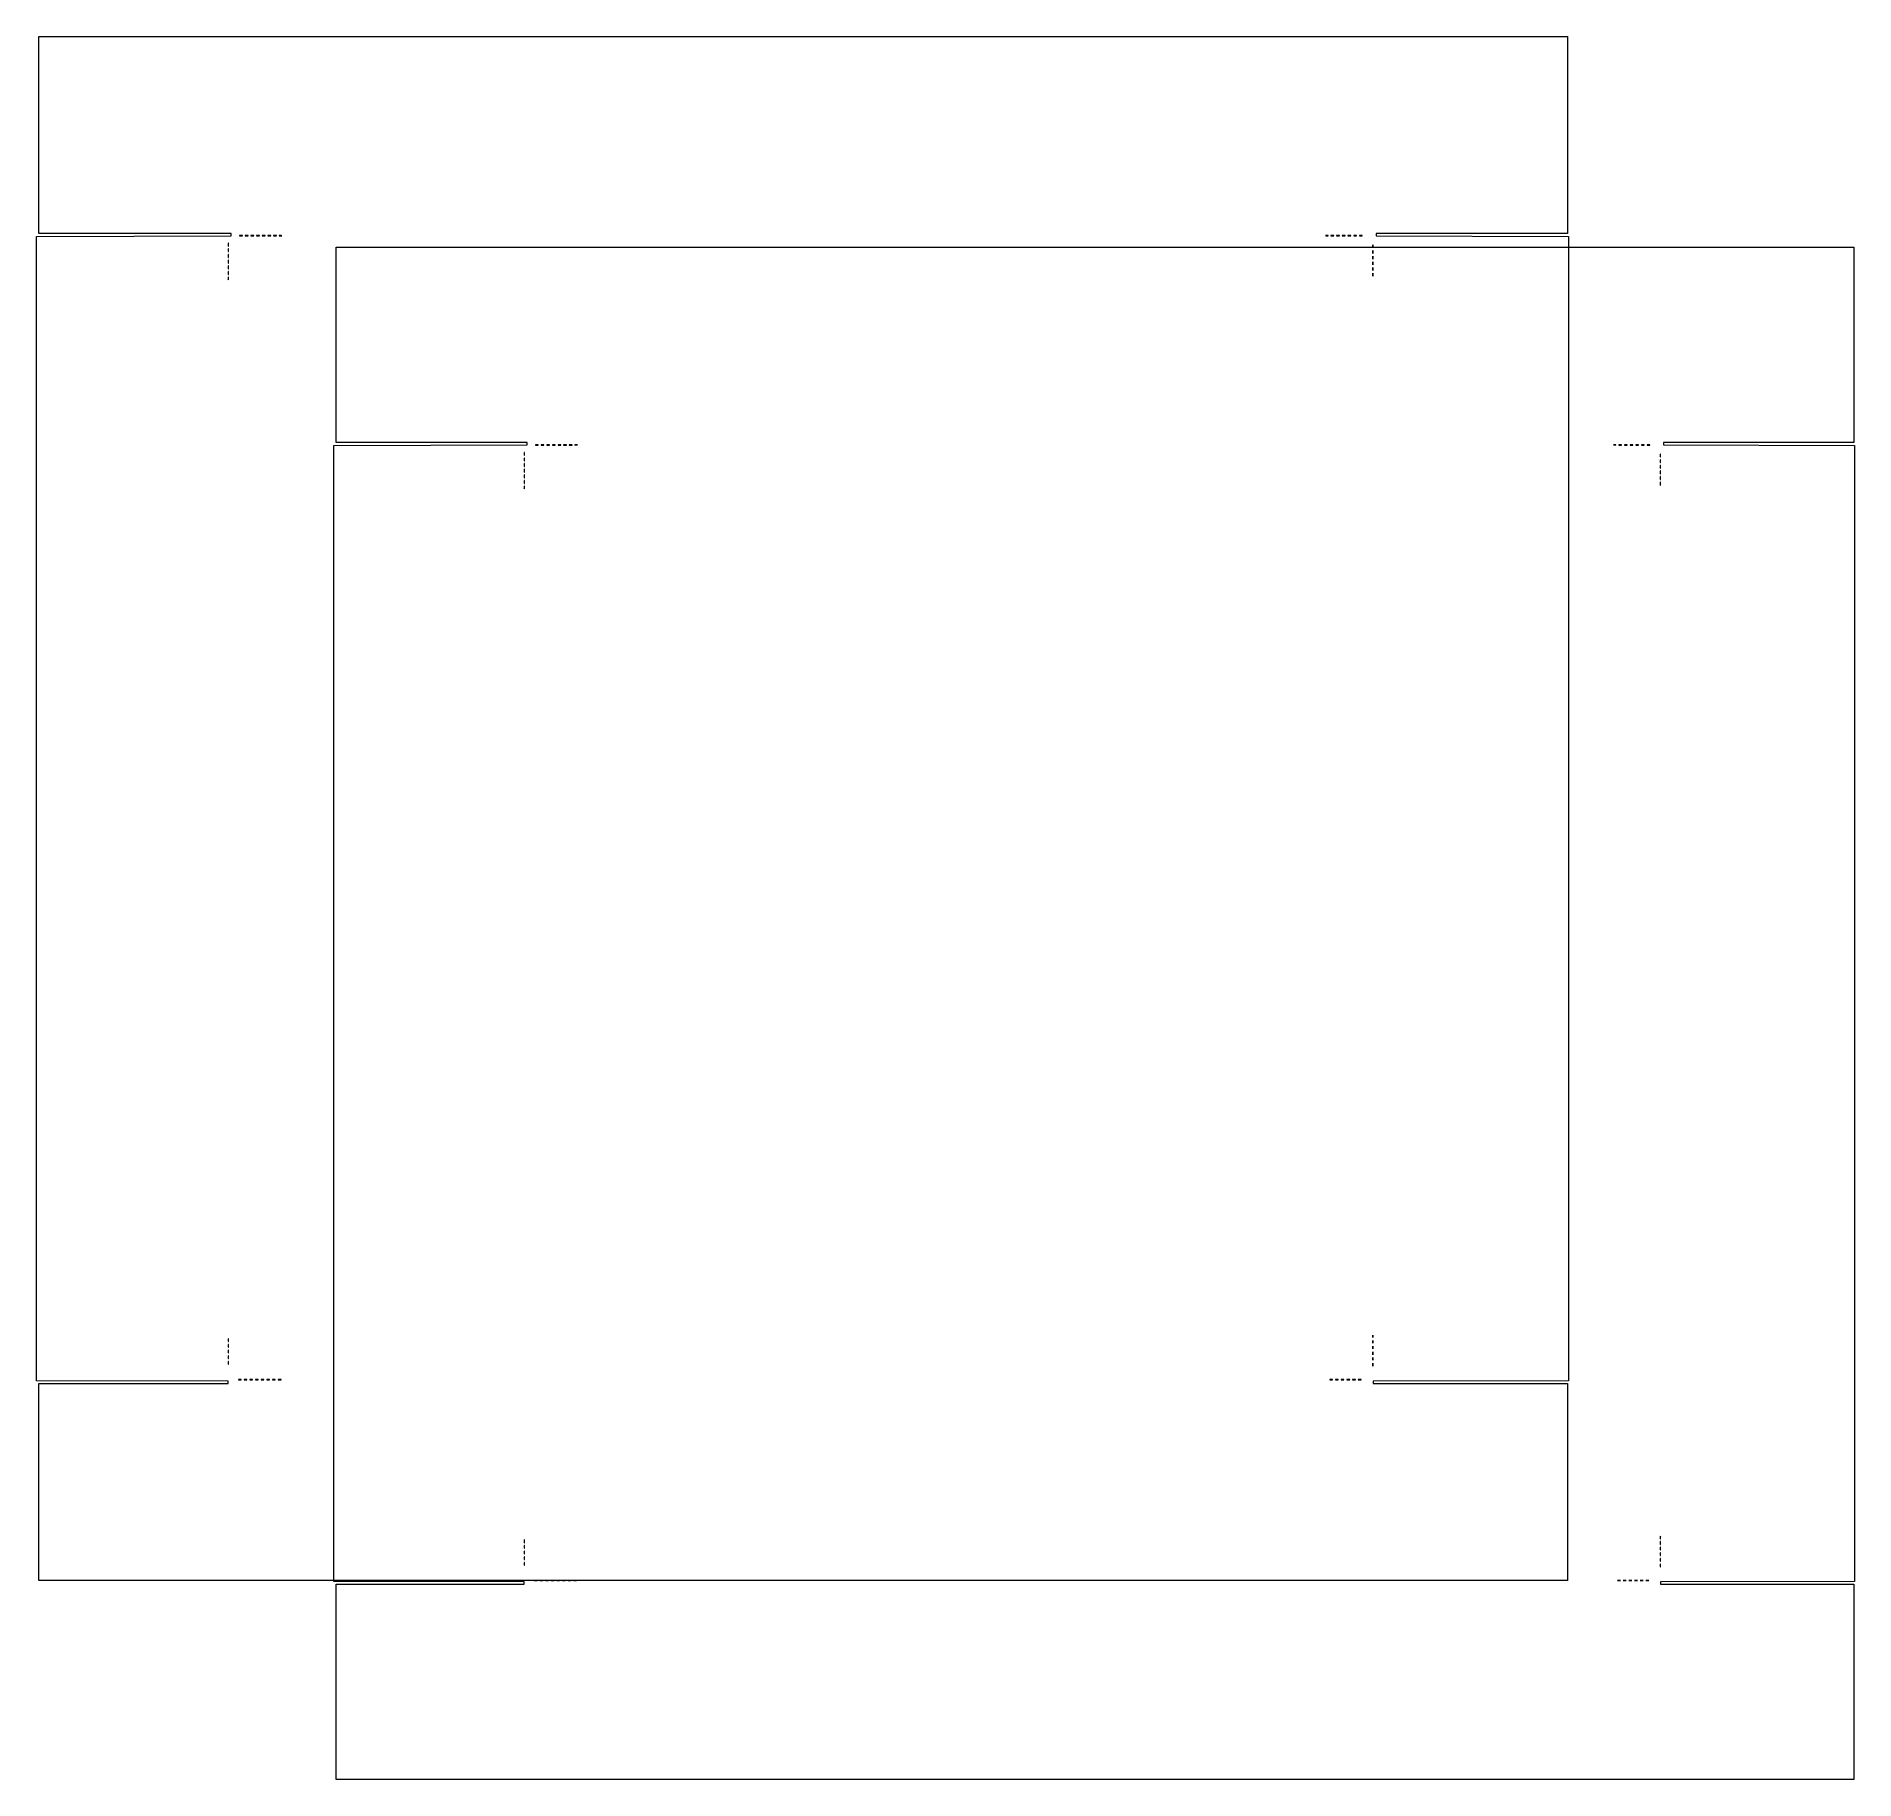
# Model space of a CAD drawing. Header units: centimetres. Extents: x -10.8 to 10.8, y -10.4 to 10.3.
import ezdxf

# ---------------------------------------------------------------- set-up
doc = ezdxf.new("R2010")
doc.units = ezdxf.units.CM
doc.header["$MEASUREMENT"] = 0
doc.layers.add('Layer 1', color=7, linetype='Continuous')

msp = doc.modelspace()

# ---------------------------------------------------------------- linework, layer by layer
at = {"layer": 'Layer 1', "color": 227, "lineweight": 0}
for points, knots in [([(-10.76275, 10.34934), (-10.76275, 10.34934), (-10.76275, 8.01026), (-10.76275, 8.01026), (-10.76275, 8.01026), (-10.76275, 8.01026), (-8.47907, 8.01026), (-8.47907, 8.01026), (-8.47907, 8.01026), (-8.47907, 8.01026), (-8.47907, 7.98215), (-8.47907, 7.98215), (-8.47907, 7.98215), (-8.47907, 7.98215), (-10.79169, 7.97471), (-10.79169, 7.97471), (-10.79169, 7.97471), (-10.79169, 7.97471), (-10.79169, -5.61495), (-10.79169, -5.61495), (-10.79169, -5.61495), (-10.79169, -5.61495), (-8.51462, -5.61662), (-8.51462, -5.61662), (-8.51462, -5.61662), (-8.51462, -5.61662), (-8.51462, -5.64473), (-8.51462, -5.64473), (-8.51462, -5.64473), (-8.51462, -5.64473), (-10.76275, -5.64473), (-10.76275, -5.64473), (-10.76275, -5.64473), (-10.76275, -5.64473), (-10.76275, -7.98381), (-10.76275, -7.98381), (-10.76275, -7.98381), (-10.76275, -7.98381), (7.38519, -7.98381), (7.38519, -7.98381), (7.38519, -7.98381), (7.38519, -7.98381), (7.38519, -5.64473), (7.38519, -5.64473), (7.38519, -5.64473), (7.38519, -5.64473), (5.07504, -5.64473), (5.07504, -5.64473), (5.07504, -5.64473), (5.07504, -5.64473), (5.07504, -5.61662), (5.07504, -5.61662), (5.07504, -5.61662), (5.07504, -5.61662), (7.39593, -5.61495), (7.39593, -5.61495), (7.39593, -5.61495), (7.39593, -5.61495), (7.39593, 7.97471), (7.39593, 7.97471), (7.39593, 7.97471), (7.39593, 7.97471), (5.11059, 7.98215), (5.11059, 7.98215), (5.11059, 7.98215), (5.11059, 7.98215), (5.11059, 8.01026), (5.11059, 8.01026), (5.11059, 8.01026), (5.11059, 8.01026), (7.38518, 8.01026), (7.38518, 8.01026), (7.38518, 8.01026), (7.38518, 8.01026), (7.38518, 10.34934), (7.38518, 10.34934), (7.38518, 10.34934), (7.38518, 10.34934), (-10.76275, 10.34934), (-10.76275, 10.34934)], [0, 0, 0, 0, 0.04761905, 0.04761905, 0.04761905, 0.04761905, 0.0952381, 0.0952381, 0.0952381, 0.0952381, 0.14285714, 0.14285714, 0.14285714, 0.14285714, 0.19047619, 0.19047619, 0.19047619, 0.19047619, 0.23809524, 0.23809524, 0.23809524, 0.23809524, 0.28571429, 0.28571429, 0.28571429, 0.28571429, 0.33333333, 0.33333333, 0.33333333, 0.33333333, 0.38095238, 0.38095238, 0.38095238, 0.38095238, 0.42857143, 0.42857143, 0.42857143, 0.42857143, 0.47619048, 0.47619048, 0.47619048, 0.47619048, 0.52380952, 0.52380952, 0.52380952, 0.52380952, 0.57142857, 0.57142857, 0.57142857, 0.57142857, 0.61904762, 0.61904762, 0.61904762, 0.61904762, 0.66666667, 0.66666667, 0.66666667, 0.66666667, 0.71428571, 0.71428571, 0.71428571, 0.71428571, 0.76190476, 0.76190476, 0.76190476, 0.76190476, 0.80952381, 0.80952381, 0.80952381, 0.80952381, 0.85714286, 0.85714286, 0.85714286, 0.85714286, 0.9047619, 0.9047619, 0.9047619, 0.9047619, 1, 1, 1, 1]), ([(-8.51545, 7.89368), (-8.51545, 7.89368), (-8.51214, 7.89368), (-8.51214, 7.89368), (-8.51214, 7.89368), (-8.51214, 7.89368), (-8.51214, 7.85978), (-8.51214, 7.85978), (-8.51214, 7.85978), (-8.51214, 7.85978), (-8.51545, 7.85978), (-8.51545, 7.85978), (-8.51545, 7.85978), (-8.51545, 7.85978), (-8.51545, 7.89368), (-8.51545, 7.89368)], [0, 0, 0, 0, 0.2, 0.2, 0.2, 0.2, 0.4, 0.4, 0.4, 0.4, 0.6, 0.6, 0.6, 0.6, 1, 1, 1, 1]), ([(-8.51545, 7.82588), (-8.51545, 7.82588), (-8.51214, 7.82588), (-8.51214, 7.82588), (-8.51214, 7.82588), (-8.51214, 7.82588), (-8.51214, 7.79281), (-8.51214, 7.79281), (-8.51214, 7.79281), (-8.51214, 7.79281), (-8.51545, 7.79281), (-8.51545, 7.79281), (-8.51545, 7.79281), (-8.51545, 7.79281), (-8.51545, 7.82588), (-8.51545, 7.82588)], [0, 0, 0, 0, 0.2, 0.2, 0.2, 0.2, 0.4, 0.4, 0.4, 0.4, 0.6, 0.6, 0.6, 0.6, 1, 1, 1, 1]), ([(-8.37985, 7.9838), (-8.37985, 7.9838), (-8.34595, 7.9838), (-8.34595, 7.9838), (-8.34595, 7.9838), (-8.34595, 7.9838), (-8.34595, 7.98132), (-8.34595, 7.98132), (-8.34595, 7.98132), (-8.34595, 7.98132), (-8.37985, 7.98132), (-8.37985, 7.98132), (-8.37985, 7.98132), (-8.37985, 7.98132), (-8.37985, 7.9838), (-8.37985, 7.9838)], [0, 0, 0, 0, 0.2, 0.2, 0.2, 0.2, 0.4, 0.4, 0.4, 0.4, 0.6, 0.6, 0.6, 0.6, 1, 1, 1, 1]), ([(-8.31288, 7.9838), (-8.31288, 7.9838), (-8.27898, 7.9838), (-8.27898, 7.9838), (-8.27898, 7.9838), (-8.27898, 7.9838), (-8.27898, 7.98132), (-8.27898, 7.98132), (-8.27898, 7.98132), (-8.27898, 7.98132), (-8.31288, 7.98132), (-8.31288, 7.98132), (-8.31288, 7.98132), (-8.31288, 7.98132), (-8.31288, 7.9838), (-8.31288, 7.9838)], [0, 0, 0, 0, 0.2, 0.2, 0.2, 0.2, 0.4, 0.4, 0.4, 0.4, 0.6, 0.6, 0.6, 0.6, 1, 1, 1, 1]), ([(-8.24508, 7.9838), (-8.24508, 7.9838), (-8.21118, 7.9838), (-8.21118, 7.9838), (-8.21118, 7.9838), (-8.21118, 7.9838), (-8.21118, 7.98132), (-8.21118, 7.98132), (-8.21118, 7.98132), (-8.21118, 7.98132), (-8.24508, 7.98132), (-8.24508, 7.98132), (-8.24508, 7.98132), (-8.24508, 7.98132), (-8.24508, 7.9838), (-8.24508, 7.9838)], [0, 0, 0, 0, 0.2, 0.2, 0.2, 0.2, 0.4, 0.4, 0.4, 0.4, 0.6, 0.6, 0.6, 0.6, 1, 1, 1, 1]), ([(-8.17728, 7.9838), (-8.17728, 7.9838), (-8.14338, 7.9838), (-8.14338, 7.9838), (-8.14338, 7.9838), (-8.14338, 7.9838), (-8.14338, 7.98132), (-8.14338, 7.98132), (-8.14338, 7.98132), (-8.14338, 7.98132), (-8.17728, 7.98132), (-8.17728, 7.98132), (-8.17728, 7.98132), (-8.17728, 7.98132), (-8.17728, 7.9838), (-8.17728, 7.9838)], [0, 0, 0, 0, 0.2, 0.2, 0.2, 0.2, 0.4, 0.4, 0.4, 0.4, 0.6, 0.6, 0.6, 0.6, 1, 1, 1, 1]), ([(-8.10948, 7.9838), (-8.10948, 7.9838), (-8.07641, 7.9838), (-8.07641, 7.9838), (-8.07641, 7.9838), (-8.07641, 7.9838), (-8.07641, 7.98132), (-8.07641, 7.98132), (-8.07641, 7.98132), (-8.07641, 7.98132), (-8.10948, 7.98132), (-8.10948, 7.98132), (-8.10948, 7.98132), (-8.10948, 7.98132), (-8.10948, 7.9838), (-8.10948, 7.9838)], [0, 0, 0, 0, 0.2, 0.2, 0.2, 0.2, 0.4, 0.4, 0.4, 0.4, 0.6, 0.6, 0.6, 0.6, 1, 1, 1, 1]), ([(-8.04251, 7.9838), (-8.04251, 7.9838), (-8.00861, 7.9838), (-8.00861, 7.9838), (-8.00861, 7.9838), (-8.00861, 7.9838), (-8.00861, 7.98132), (-8.00861, 7.98132), (-8.00861, 7.98132), (-8.00861, 7.98132), (-8.04251, 7.98132), (-8.04251, 7.98132), (-8.04251, 7.98132), (-8.04251, 7.98132), (-8.04251, 7.9838), (-8.04251, 7.9838)], [0, 0, 0, 0, 0.2, 0.2, 0.2, 0.2, 0.4, 0.4, 0.4, 0.4, 0.6, 0.6, 0.6, 0.6, 1, 1, 1, 1]), ([(-7.97553, 7.9838), (-7.97553, 7.9838), (-7.94163, 7.9838), (-7.94163, 7.9838), (-7.94163, 7.9838), (-7.94163, 7.9838), (-7.94163, 7.98132), (-7.94163, 7.98132), (-7.94163, 7.98132), (-7.94163, 7.98132), (-7.97553, 7.98132), (-7.97553, 7.98132), (-7.97553, 7.98132), (-7.97553, 7.98132), (-7.97553, 7.9838), (-7.97553, 7.9838)], [0, 0, 0, 0, 0.2, 0.2, 0.2, 0.2, 0.4, 0.4, 0.4, 0.4, 0.6, 0.6, 0.6, 0.6, 1, 1, 1, 1]), ([(-7.90773, 7.9838), (-7.86701, 7.9838), (-7.86701, 7.98108), (-7.90773, 7.98132), (-7.90773, 7.98132), (-7.90773, 7.98132), (-7.90773, 7.9838), (-7.90773, 7.9838)], [0, 0, 0, 0, 0.33333333, 0.33333333, 0.33333333, 0.33333333, 1, 1, 1, 1]), ([(4.51197, 7.9838), (4.5129, 7.98406), (4.51477, 7.98364), (4.51858, 7.9838), (4.51858, 7.9838), (4.52367, 7.98401), (4.53155, 7.98385), (4.54173, 7.9838), (4.54173, 7.9838), (4.54173, 7.9838), (4.54173, 7.98132), (4.54173, 7.98132), (4.54173, 7.98132), (4.51883, 7.98132), (4.50917, 7.98301), (4.51196, 7.9838), (4.51196, 7.9838), (4.51196, 7.9838), (4.51197, 7.9838), (4.51197, 7.9838)], [0, 0, 0, 0, 0.16666667, 0.16666667, 0.16666667, 0.16666667, 0.33333333, 0.33333333, 0.33333333, 0.33333333, 0.5, 0.5, 0.5, 0.5, 0.66666667, 0.66666667, 0.66666667, 0.66666667, 1, 1, 1, 1]), ([(4.57564, 7.9838), (4.57564, 7.9838), (4.60954, 7.9838), (4.60954, 7.9838), (4.60954, 7.9838), (4.60954, 7.9838), (4.60954, 7.98132), (4.60954, 7.98132), (4.60954, 7.98132), (4.60954, 7.98132), (4.57564, 7.98132), (4.57564, 7.98132), (4.57564, 7.98132), (4.57564, 7.98132), (4.57564, 7.9838), (4.57564, 7.9838)], [0, 0, 0, 0, 0.2, 0.2, 0.2, 0.2, 0.4, 0.4, 0.4, 0.4, 0.6, 0.6, 0.6, 0.6, 1, 1, 1, 1]), ([(4.64261, 7.9838), (4.64261, 7.9838), (4.67651, 7.9838), (4.67651, 7.9838), (4.67651, 7.9838), (4.67651, 7.9838), (4.67651, 7.98132), (4.67651, 7.98132), (4.67651, 7.98132), (4.67651, 7.98132), (4.64261, 7.98132), (4.64261, 7.98132), (4.64261, 7.98132), (4.64261, 7.98132), (4.64261, 7.9838), (4.64261, 7.9838)], [0, 0, 0, 0, 0.2, 0.2, 0.2, 0.2, 0.4, 0.4, 0.4, 0.4, 0.6, 0.6, 0.6, 0.6, 1, 1, 1, 1]), ([(4.71041, 7.9838), (4.71041, 7.9838), (4.74431, 7.9838), (4.74431, 7.9838), (4.74431, 7.9838), (4.74431, 7.9838), (4.74431, 7.98132), (4.74431, 7.98132), (4.74431, 7.98132), (4.74431, 7.98132), (4.71041, 7.98132), (4.71041, 7.98132), (4.71041, 7.98132), (4.71041, 7.98132), (4.71041, 7.9838), (4.71041, 7.9838)], [0, 0, 0, 0, 0.2, 0.2, 0.2, 0.2, 0.4, 0.4, 0.4, 0.4, 0.6, 0.6, 0.6, 0.6, 1, 1, 1, 1]), ([(4.77738, 7.9838), (4.77738, 7.9838), (4.81211, 7.9838), (4.81211, 7.9838), (4.81211, 7.9838), (4.81211, 7.9838), (4.81211, 7.98132), (4.81211, 7.98132), (4.81211, 7.98132), (4.81211, 7.98132), (4.77738, 7.98132), (4.77738, 7.98132), (4.77738, 7.98132), (4.77738, 7.98132), (4.77738, 7.9838), (4.77738, 7.9838)], [0, 0, 0, 0, 0.2, 0.2, 0.2, 0.2, 0.4, 0.4, 0.4, 0.4, 0.6, 0.6, 0.6, 0.6, 1, 1, 1, 1]), ([(4.84601, 7.9838), (4.84601, 7.9838), (4.87908, 7.9838), (4.87908, 7.9838), (4.87908, 7.9838), (4.87908, 7.9838), (4.87908, 7.98132), (4.87908, 7.98132), (4.87908, 7.98132), (4.87908, 7.98132), (4.84601, 7.98132), (4.84601, 7.98132), (4.84601, 7.98132), (4.84601, 7.98132), (4.84601, 7.9838), (4.84601, 7.9838)], [0, 0, 0, 0, 0.2, 0.2, 0.2, 0.2, 0.4, 0.4, 0.4, 0.4, 0.6, 0.6, 0.6, 0.6, 1, 1, 1, 1]), ([(4.91298, 7.9838), (4.91298, 7.9838), (4.94688, 7.9838), (4.94688, 7.9838), (4.94688, 7.9838), (4.94688, 7.9838), (4.94688, 7.98132), (4.94688, 7.98132), (4.94688, 7.98132), (4.94688, 7.98132), (4.91298, 7.98132), (4.91298, 7.98132), (4.91298, 7.98132), (4.91298, 7.98132), (4.91298, 7.9838), (4.91298, 7.9838)], [0, 0, 0, 0, 0.2, 0.2, 0.2, 0.2, 0.4, 0.4, 0.4, 0.4, 0.6, 0.6, 0.6, 0.6, 1, 1, 1, 1]), ([(5.07173, 7.87301), (5.07173, 7.87301), (5.07422, 7.87301), (5.07422, 7.87301), (5.07422, 7.87301), (5.07422, 7.87301), (5.07422, 7.83994), (5.07422, 7.83994), (5.07422, 7.83994), (5.07422, 7.83994), (5.07173, 7.83994), (5.07173, 7.83994), (5.07173, 7.83994), (5.07173, 7.83994), (5.07173, 7.87301), (5.07173, 7.87301)], [0, 0, 0, 0, 0.2, 0.2, 0.2, 0.2, 0.4, 0.4, 0.4, 0.4, 0.6, 0.6, 0.6, 0.6, 1, 1, 1, 1]), ([(5.07173, 7.80604), (5.07173, 7.80604), (5.07422, 7.80604), (5.07422, 7.80604), (5.07422, 7.80604), (5.07422, 7.80604), (5.07422, 7.77214), (5.07422, 7.77214), (5.07422, 7.77214), (5.07422, 7.77214), (5.07173, 7.77214), (5.07173, 7.77214), (5.07173, 7.77214), (5.07173, 7.77214), (5.07173, 7.80604), (5.07173, 7.80604)], [0, 0, 0, 0, 0.2, 0.2, 0.2, 0.2, 0.4, 0.4, 0.4, 0.4, 0.6, 0.6, 0.6, 0.6, 1, 1, 1, 1]), ([(-8.51545, 7.75891), (-8.51545, 7.75891), (-8.51214, 7.75891), (-8.51214, 7.75891), (-8.51214, 7.75891), (-8.51214, 7.75891), (-8.51214, 7.72501), (-8.51214, 7.72501), (-8.51214, 7.72501), (-8.51214, 7.72501), (-8.51545, 7.72501), (-8.51545, 7.72501), (-8.51545, 7.72501), (-8.51545, 7.72501), (-8.51545, 7.75891), (-8.51545, 7.75891)], [0, 0, 0, 0, 0.2, 0.2, 0.2, 0.2, 0.4, 0.4, 0.4, 0.4, 0.6, 0.6, 0.6, 0.6, 1, 1, 1, 1]), ([(-8.51545, 7.69111), (-8.51545, 7.69111), (-8.51214, 7.69111), (-8.51214, 7.69111), (-8.51214, 7.69111), (-8.51214, 7.69111), (-8.51214, 7.65804), (-8.51214, 7.65804), (-8.51214, 7.65804), (-8.51214, 7.65804), (-8.51545, 7.65804), (-8.51545, 7.65804), (-8.51545, 7.65804), (-8.51545, 7.65804), (-8.51545, 7.69111), (-8.51545, 7.69111)], [0, 0, 0, 0, 0.2, 0.2, 0.2, 0.2, 0.4, 0.4, 0.4, 0.4, 0.6, 0.6, 0.6, 0.6, 1, 1, 1, 1]), ([(-8.51545, 7.62413), (-8.51545, 7.62413), (-8.51214, 7.62413), (-8.51214, 7.62413), (-8.51214, 7.62413), (-8.51214, 7.62413), (-8.51214, 7.59023), (-8.51214, 7.59023), (-8.51214, 7.59023), (-8.51214, 7.59023), (-8.51545, 7.59023), (-8.51545, 7.59023), (-8.51545, 7.59023), (-8.51545, 7.59023), (-8.51545, 7.62413), (-8.51545, 7.62413)], [0, 0, 0, 0, 0.2, 0.2, 0.2, 0.2, 0.4, 0.4, 0.4, 0.4, 0.6, 0.6, 0.6, 0.6, 1, 1, 1, 1]), ([(-8.51545, 7.55716), (-8.51545, 7.55716), (-8.51214, 7.55716), (-8.51214, 7.55716), (-8.51214, 7.55716), (-8.51214, 7.55716), (-8.51214, 7.52243), (-8.51214, 7.52243), (-8.51214, 7.52243), (-8.51214, 7.52243), (-8.51545, 7.52243), (-8.51545, 7.52243), (-8.51545, 7.52243), (-8.51545, 7.52243), (-8.51545, 7.55716), (-8.51545, 7.55716)], [0, 0, 0, 0, 0.2, 0.2, 0.2, 0.2, 0.4, 0.4, 0.4, 0.4, 0.6, 0.6, 0.6, 0.6, 1, 1, 1, 1]), ([(5.07173, 7.73824), (5.07173, 7.73824), (5.07422, 7.73824), (5.07422, 7.73824), (5.07422, 7.73824), (5.07422, 7.73824), (5.07422, 7.70517), (5.07422, 7.70517), (5.07422, 7.70517), (5.07422, 7.70517), (5.07173, 7.70517), (5.07173, 7.70517), (5.07173, 7.70517), (5.07173, 7.70517), (5.07173, 7.73824), (5.07173, 7.73824)], [0, 0, 0, 0, 0.2, 0.2, 0.2, 0.2, 0.4, 0.4, 0.4, 0.4, 0.6, 0.6, 0.6, 0.6, 1, 1, 1, 1]), ([(5.07173, 7.67126), (5.07173, 7.67126), (5.07422, 7.67126), (5.07422, 7.67126), (5.07422, 7.67126), (5.07422, 7.67126), (5.07422, 7.63736), (5.07422, 7.63736), (5.07422, 7.63736), (5.07422, 7.63736), (5.07173, 7.63736), (5.07173, 7.63736), (5.07173, 7.63736), (5.07173, 7.63736), (5.07173, 7.67126), (5.07173, 7.67126)], [0, 0, 0, 0, 0.2, 0.2, 0.2, 0.2, 0.4, 0.4, 0.4, 0.4, 0.6, 0.6, 0.6, 0.6, 1, 1, 1, 1]), ([(5.07173, 7.60429), (5.07173, 7.60429), (5.07422, 7.60429), (5.07422, 7.60429), (5.07422, 7.60429), (5.07422, 7.60429), (5.07422, 7.57039), (5.07422, 7.57039), (5.07422, 7.57039), (5.07422, 7.57039), (5.07173, 7.57039), (5.07173, 7.57039), (5.07173, 7.57039), (5.07173, 7.57039), (5.07173, 7.60429), (5.07173, 7.60429)], [0, 0, 0, 0, 0.2, 0.2, 0.2, 0.2, 0.4, 0.4, 0.4, 0.4, 0.6, 0.6, 0.6, 0.6, 1, 1, 1, 1]), ([(-8.51545, 7.48854), (-8.51545, 7.48854), (-8.51214, 7.48854), (-8.51214, 7.48854), (-8.51214, 7.48854), (-8.51214, 7.44674), (-8.51577, 7.44674), (-8.51545, 7.48854)], [0, 0, 0, 0, 0.33333333, 0.33333333, 0.33333333, 0.33333333, 1, 1, 1, 1]), ([(5.07173, 7.53566), (5.07173, 7.53566), (5.07422, 7.53566), (5.07422, 7.53566), (5.07422, 7.53566), (5.07422, 7.53566), (5.07422, 7.50176), (5.07422, 7.50176), (5.07422, 7.50176), (5.07422, 7.50176), (5.07173, 7.50176), (5.07173, 7.50176), (5.07173, 7.50176), (5.07173, 7.50176), (5.07173, 7.53566), (5.07173, 7.53566)], [0, 0, 0, 0, 0.2, 0.2, 0.2, 0.2, 0.4, 0.4, 0.4, 0.4, 0.6, 0.6, 0.6, 0.6, 1, 1, 1, 1]), ([(-8.51545, -5.11555), (-8.51545, -5.11555), (-8.51214, -5.11555), (-8.51214, -5.11555), (-8.51214, -5.11555), (-8.51214, -5.11555), (-8.51214, -5.14945), (-8.51214, -5.14945), (-8.51214, -5.14945), (-8.51214, -5.14945), (-8.51545, -5.14945), (-8.51545, -5.14945), (-8.51545, -5.14945), (-8.51545, -5.14945), (-8.51545, -5.11555), (-8.51545, -5.11555)], [0, 0, 0, 0, 0.2, 0.2, 0.2, 0.2, 0.4, 0.4, 0.4, 0.4, 0.6, 0.6, 0.6, 0.6, 1, 1, 1, 1]), ([(5.07339, -5.07091), (5.07405, -5.07091), (5.07434, -5.08067), (5.07421, -5.1015), (5.07421, -5.1015), (5.07421, -5.1015), (5.07172, -5.1015), (5.07172, -5.1015), (5.07172, -5.1015), (5.07172, -5.08067), (5.07275, -5.07091), (5.07339, -5.07091)], [0, 0, 0, 0, 0.25, 0.25, 0.25, 0.25, 0.5, 0.5, 0.5, 0.5, 1, 1, 1, 1]), ([(5.07173, -5.1354), (5.07173, -5.1354), (5.07422, -5.1354), (5.07422, -5.1354), (5.07422, -5.1354), (5.07422, -5.1354), (5.07422, -5.1693), (5.07422, -5.1693), (5.07422, -5.1693), (5.07422, -5.1693), (5.07173, -5.1693), (5.07173, -5.1693), (5.07173, -5.1693), (5.07173, -5.1693), (5.07173, -5.1354), (5.07173, -5.1354)], [0, 0, 0, 0, 0.2, 0.2, 0.2, 0.2, 0.4, 0.4, 0.4, 0.4, 0.6, 0.6, 0.6, 0.6, 1, 1, 1, 1]), ([(-8.51545, -5.18253), (-8.51545, -5.18253), (-8.51214, -5.18253), (-8.51214, -5.18253), (-8.51214, -5.18253), (-8.51214, -5.18253), (-8.51214, -5.21643), (-8.51214, -5.21643), (-8.51214, -5.21643), (-8.51214, -5.21643), (-8.51545, -5.21643), (-8.51545, -5.21643), (-8.51545, -5.21643), (-8.51545, -5.21643), (-8.51545, -5.18253), (-8.51545, -5.18253)], [0, 0, 0, 0, 0.2, 0.2, 0.2, 0.2, 0.4, 0.4, 0.4, 0.4, 0.6, 0.6, 0.6, 0.6, 1, 1, 1, 1]), ([(-8.51545, -5.25033), (-8.51545, -5.25033), (-8.51214, -5.25033), (-8.51214, -5.25033), (-8.51214, -5.25033), (-8.51214, -5.25033), (-8.51214, -5.2834), (-8.51214, -5.2834), (-8.51214, -5.2834), (-8.51214, -5.2834), (-8.51545, -5.2834), (-8.51545, -5.2834), (-8.51545, -5.2834), (-8.51545, -5.2834), (-8.51545, -5.25033), (-8.51545, -5.25033)], [0, 0, 0, 0, 0.2, 0.2, 0.2, 0.2, 0.4, 0.4, 0.4, 0.4, 0.6, 0.6, 0.6, 0.6, 1, 1, 1, 1]), ([(-8.51545, -5.3173), (-8.51545, -5.3173), (-8.51214, -5.3173), (-8.51214, -5.3173), (-8.51214, -5.3173), (-8.51214, -5.3173), (-8.51214, -5.3512), (-8.51214, -5.3512), (-8.51214, -5.3512), (-8.51214, -5.3512), (-8.51545, -5.3512), (-8.51545, -5.3512), (-8.51545, -5.3512), (-8.51545, -5.3512), (-8.51545, -5.3173), (-8.51545, -5.3173)], [0, 0, 0, 0, 0.2, 0.2, 0.2, 0.2, 0.4, 0.4, 0.4, 0.4, 0.6, 0.6, 0.6, 0.6, 1, 1, 1, 1]), ([(-8.51545, -5.3851), (-8.51545, -5.3851), (-8.51214, -5.3851), (-8.51214, -5.3851), (-8.51214, -5.3851), (-8.51214, -5.3851), (-8.51214, -5.41817), (-8.51214, -5.41817), (-8.51214, -5.41817), (-8.51214, -5.41817), (-8.51545, -5.41817), (-8.51545, -5.41817), (-8.51545, -5.41817), (-8.51545, -5.41817), (-8.51545, -5.3851), (-8.51545, -5.3851)], [0, 0, 0, 0, 0.2, 0.2, 0.2, 0.2, 0.4, 0.4, 0.4, 0.4, 0.6, 0.6, 0.6, 0.6, 1, 1, 1, 1]), ([(5.07173, -5.2032), (5.07173, -5.2032), (5.07422, -5.2032), (5.07422, -5.2032), (5.07422, -5.2032), (5.07422, -5.2032), (5.07422, -5.23627), (5.07422, -5.23627), (5.07422, -5.23627), (5.07422, -5.23627), (5.07173, -5.23627), (5.07173, -5.23627), (5.07173, -5.23627), (5.07173, -5.23627), (5.07173, -5.2032), (5.07173, -5.2032)], [0, 0, 0, 0, 0.2, 0.2, 0.2, 0.2, 0.4, 0.4, 0.4, 0.4, 0.6, 0.6, 0.6, 0.6, 1, 1, 1, 1]), ([(5.07173, -5.27017), (5.07173, -5.27017), (5.07422, -5.27017), (5.07422, -5.27017), (5.07422, -5.27017), (5.07422, -5.27017), (5.07422, -5.30407), (5.07422, -5.30407), (5.07422, -5.30407), (5.07422, -5.30407), (5.07173, -5.30407), (5.07173, -5.30407), (5.07173, -5.30407), (5.07173, -5.30407), (5.07173, -5.27017), (5.07173, -5.27017)], [0, 0, 0, 0, 0.2, 0.2, 0.2, 0.2, 0.4, 0.4, 0.4, 0.4, 0.6, 0.6, 0.6, 0.6, 1, 1, 1, 1]), ([(5.07173, -5.33797), (5.07173, -5.33797), (5.07422, -5.33797), (5.07422, -5.33797), (5.07422, -5.33797), (5.07422, -5.33797), (5.07422, -5.37104), (5.07422, -5.37104), (5.07422, -5.37104), (5.07422, -5.37104), (5.07173, -5.37104), (5.07173, -5.37104), (5.07173, -5.37104), (5.07173, -5.37104), (5.07173, -5.33797), (5.07173, -5.33797)], [0, 0, 0, 0, 0.2, 0.2, 0.2, 0.2, 0.4, 0.4, 0.4, 0.4, 0.6, 0.6, 0.6, 0.6, 1, 1, 1, 1]), ([(-8.39391, -5.60007), (-8.39391, -5.60007), (-8.36001, -5.60007), (-8.36001, -5.60007), (-8.36001, -5.60007), (-8.36001, -5.60007), (-8.36001, -5.60256), (-8.36001, -5.60256), (-8.36001, -5.60256), (-8.36001, -5.60256), (-8.39391, -5.60256), (-8.39391, -5.60256), (-8.39391, -5.60256), (-8.39391, -5.60256), (-8.39391, -5.60007), (-8.39391, -5.60007)], [0, 0, 0, 0, 0.2, 0.2, 0.2, 0.2, 0.4, 0.4, 0.4, 0.4, 0.6, 0.6, 0.6, 0.6, 1, 1, 1, 1]), ([(-8.32693, -5.60007), (-8.32693, -5.60007), (-8.29303, -5.60007), (-8.29303, -5.60007), (-8.29303, -5.60007), (-8.29303, -5.60007), (-8.29303, -5.60256), (-8.29303, -5.60256), (-8.29303, -5.60256), (-8.29303, -5.60256), (-8.32693, -5.60256), (-8.32693, -5.60256), (-8.32693, -5.60256), (-8.32693, -5.60256), (-8.32693, -5.60007), (-8.32693, -5.60007)], [0, 0, 0, 0, 0.2, 0.2, 0.2, 0.2, 0.4, 0.4, 0.4, 0.4, 0.6, 0.6, 0.6, 0.6, 1, 1, 1, 1]), ([(-8.25913, -5.60007), (-8.25913, -5.60007), (-8.2244, -5.60007), (-8.2244, -5.60007), (-8.2244, -5.60007), (-8.2244, -5.60007), (-8.2244, -5.60256), (-8.2244, -5.60256), (-8.2244, -5.60256), (-8.2244, -5.60256), (-8.25913, -5.60256), (-8.25913, -5.60256), (-8.25913, -5.60256), (-8.25913, -5.60256), (-8.25913, -5.60007), (-8.25913, -5.60007)], [0, 0, 0, 0, 0.2, 0.2, 0.2, 0.2, 0.4, 0.4, 0.4, 0.4, 0.6, 0.6, 0.6, 0.6, 1, 1, 1, 1]), ([(-8.19133, -5.60007), (-8.19133, -5.60007), (-8.15743, -5.60007), (-8.15743, -5.60007), (-8.15743, -5.60007), (-8.15743, -5.60007), (-8.15743, -5.60256), (-8.15743, -5.60256), (-8.15743, -5.60256), (-8.15743, -5.60256), (-8.19133, -5.60256), (-8.19133, -5.60256), (-8.19133, -5.60256), (-8.19133, -5.60256), (-8.19133, -5.60007), (-8.19133, -5.60007)], [0, 0, 0, 0, 0.2, 0.2, 0.2, 0.2, 0.4, 0.4, 0.4, 0.4, 0.6, 0.6, 0.6, 0.6, 1, 1, 1, 1]), ([(-8.12354, -5.60007), (-8.12354, -5.60007), (-8.09047, -5.60007), (-8.09047, -5.60007), (-8.09047, -5.60007), (-8.09047, -5.60007), (-8.09047, -5.60256), (-8.09047, -5.60256), (-8.09047, -5.60256), (-8.09047, -5.60256), (-8.12354, -5.60256), (-8.12354, -5.60256), (-8.12354, -5.60256), (-8.12354, -5.60256), (-8.12354, -5.60007), (-8.12354, -5.60007)], [0, 0, 0, 0, 0.2, 0.2, 0.2, 0.2, 0.4, 0.4, 0.4, 0.4, 0.6, 0.6, 0.6, 0.6, 1, 1, 1, 1]), ([(-8.05656, -5.60007), (-8.05656, -5.60007), (-8.02266, -5.60007), (-8.02266, -5.60007), (-8.02266, -5.60007), (-8.02266, -5.60007), (-8.02266, -5.60256), (-8.02266, -5.60256), (-8.02266, -5.60256), (-8.02266, -5.60256), (-8.05656, -5.60256), (-8.05656, -5.60256), (-8.05656, -5.60256), (-8.05656, -5.60256), (-8.05656, -5.60007), (-8.05656, -5.60007)], [0, 0, 0, 0, 0.2, 0.2, 0.2, 0.2, 0.4, 0.4, 0.4, 0.4, 0.6, 0.6, 0.6, 0.6, 1, 1, 1, 1]), ([(-7.98876, -5.60007), (-7.98876, -5.60007), (-7.95569, -5.60007), (-7.95569, -5.60007), (-7.95569, -5.60007), (-7.95569, -5.60007), (-7.95569, -5.60256), (-7.95569, -5.60256), (-7.95569, -5.60256), (-7.95569, -5.60256), (-7.98876, -5.60256), (-7.98876, -5.60256), (-7.98876, -5.60256), (-7.98876, -5.60256), (-7.98876, -5.60007), (-7.98876, -5.60007)], [0, 0, 0, 0, 0.2, 0.2, 0.2, 0.2, 0.4, 0.4, 0.4, 0.4, 0.6, 0.6, 0.6, 0.6, 1, 1, 1, 1]), ([(-7.92179, -5.60007), (-7.92179, -5.60007), (-7.88706, -5.60007), (-7.88706, -5.60007), (-7.88706, -5.60007), (-7.88706, -5.60007), (-7.88706, -5.60256), (-7.88706, -5.60256), (-7.88706, -5.60256), (-7.88706, -5.60256), (-7.92179, -5.60256), (-7.92179, -5.60256), (-7.92179, -5.60256), (-7.92179, -5.60256), (-7.92179, -5.60007), (-7.92179, -5.60007)], [0, 0, 0, 0, 0.2, 0.2, 0.2, 0.2, 0.4, 0.4, 0.4, 0.4, 0.6, 0.6, 0.6, 0.6, 1, 1, 1, 1]), ([(4.56158, -5.60007), (4.56158, -5.60007), (4.59548, -5.60007), (4.59548, -5.60007), (4.59548, -5.60007), (4.59548, -5.60007), (4.59548, -5.60256), (4.59548, -5.60256), (4.59548, -5.60256), (4.59548, -5.60256), (4.56158, -5.60256), (4.56158, -5.60256), (4.56158, -5.60256), (4.56158, -5.60256), (4.56158, -5.60007), (4.56158, -5.60007)], [0, 0, 0, 0, 0.2, 0.2, 0.2, 0.2, 0.4, 0.4, 0.4, 0.4, 0.6, 0.6, 0.6, 0.6, 1, 1, 1, 1]), ([(4.62938, -5.60007), (4.62938, -5.60007), (4.66245, -5.60007), (4.66245, -5.60007), (4.66245, -5.60007), (4.66245, -5.60007), (4.66245, -5.60256), (4.66245, -5.60256), (4.66245, -5.60256), (4.66245, -5.60256), (4.62938, -5.60256), (4.62938, -5.60256), (4.62938, -5.60256), (4.62938, -5.60256), (4.62938, -5.60007), (4.62938, -5.60007)], [0, 0, 0, 0, 0.2, 0.2, 0.2, 0.2, 0.4, 0.4, 0.4, 0.4, 0.6, 0.6, 0.6, 0.6, 1, 1, 1, 1]), ([(4.69636, -5.60007), (4.69636, -5.60007), (4.73026, -5.60007), (4.73026, -5.60007), (4.73026, -5.60007), (4.73026, -5.60007), (4.73026, -5.60256), (4.73026, -5.60256), (4.73026, -5.60256), (4.73026, -5.60256), (4.69636, -5.60256), (4.69636, -5.60256), (4.69636, -5.60256), (4.69636, -5.60256), (4.69636, -5.60007), (4.69636, -5.60007)], [0, 0, 0, 0, 0.2, 0.2, 0.2, 0.2, 0.4, 0.4, 0.4, 0.4, 0.6, 0.6, 0.6, 0.6, 1, 1, 1, 1]), ([(4.76333, -5.60007), (4.76333, -5.60007), (4.79806, -5.60007), (4.79806, -5.60007), (4.79806, -5.60007), (4.79806, -5.60007), (4.79806, -5.60256), (4.79806, -5.60256), (4.79806, -5.60256), (4.79806, -5.60256), (4.76333, -5.60256), (4.76333, -5.60256), (4.76333, -5.60256), (4.76333, -5.60256), (4.76333, -5.60007), (4.76333, -5.60007)], [0, 0, 0, 0, 0.2, 0.2, 0.2, 0.2, 0.4, 0.4, 0.4, 0.4, 0.6, 0.6, 0.6, 0.6, 1, 1, 1, 1]), ([(4.83195, -5.60007), (4.83195, -5.60007), (4.86585, -5.60007), (4.86585, -5.60007), (4.86585, -5.60007), (4.86585, -5.60007), (4.86585, -5.60256), (4.86585, -5.60256), (4.86585, -5.60256), (4.86585, -5.60256), (4.83195, -5.60256), (4.83195, -5.60256), (4.83195, -5.60256), (4.83195, -5.60256), (4.83195, -5.60007), (4.83195, -5.60007)], [0, 0, 0, 0, 0.2, 0.2, 0.2, 0.2, 0.4, 0.4, 0.4, 0.4, 0.6, 0.6, 0.6, 0.6, 1, 1, 1, 1]), ([(4.89893, -5.60007), (4.89893, -5.60007), (4.93283, -5.60007), (4.93283, -5.60007), (4.93283, -5.60007), (4.93283, -5.60007), (4.93283, -5.60256), (4.93283, -5.60256), (4.93283, -5.60256), (4.93283, -5.60256), (4.89893, -5.60256), (4.89893, -5.60256), (4.89893, -5.60256), (4.89893, -5.60256), (4.89893, -5.60007), (4.89893, -5.60007)], [0, 0, 0, 0, 0.2, 0.2, 0.2, 0.2, 0.4, 0.4, 0.4, 0.4, 0.6, 0.6, 0.6, 0.6, 1, 1, 1, 1]), ([(5.07173, -5.40494), (5.07173, -5.40494), (5.07422, -5.40494), (5.07422, -5.40494), (5.07422, -5.40494), (5.07422, -5.40494), (5.07422, -5.43884), (5.07422, -5.43884), (5.07422, -5.43884), (5.07422, -5.43884), (5.07173, -5.43884), (5.07173, -5.43884), (5.07173, -5.43884), (5.07173, -5.43884), (5.07173, -5.40494), (5.07173, -5.40494)], [0, 0, 0, 0, 0.2, 0.2, 0.2, 0.2, 0.4, 0.4, 0.4, 0.4, 0.6, 0.6, 0.6, 0.6, 1, 1, 1, 1])]:
    msp.add_open_spline(points, degree=3, knots=knots, dxfattribs=at)
at = {"layer": 'Layer 1', "color": 223, "lineweight": 0}
for points, knots in [([(-7.23268, 7.84746), (-7.23268, 7.84746), (-7.23268, 5.52569), (-7.23268, 5.52569), (-7.23268, 5.52569), (-7.23268, 5.52569), (-4.96589, 5.52569), (-4.96589, 5.52569), (-4.96589, 5.52569), (-4.96589, 5.52569), (-4.96589, 5.49779), (-4.96589, 5.49779), (-4.96589, 5.49779), (-4.96589, 5.49779), (-7.2614, 5.4904), (-7.2614, 5.4904), (-7.2614, 5.4904), (-7.2614, 5.4904), (-7.2614, -7.9987), (-7.2614, -7.9987), (-7.2614, -7.9987), (-7.2614, -7.9987), (-5.00118, -8.00034), (-5.00118, -8.00034), (-5.00118, -8.00034), (-5.00118, -8.00034), (-5.00118, -8.02824), (-5.00118, -8.02824), (-5.00118, -8.02824), (-5.00118, -8.02824), (-7.23268, -8.02824), (-7.23268, -8.02824), (-7.23268, -8.02824), (-7.23268, -8.02824), (-7.23268, -10.35002), (-7.23268, -10.35002), (-7.23268, -10.35002), (-7.23268, -10.35002), (10.78097, -10.35002), (10.78097, -10.35002), (10.78097, -10.35002), (10.78097, -10.35002), (10.78097, -8.02824), (10.78097, -8.02824), (10.78097, -8.02824), (10.78097, -8.02824), (8.48792, -8.02824), (8.48792, -8.02824), (8.48792, -8.02824), (8.48792, -8.02824), (8.48792, -8.00034), (8.48792, -8.00034), (8.48792, -8.00034), (8.48792, -8.00034), (10.79164, -7.9987), (10.79164, -7.9987), (10.79164, -7.9987), (10.79164, -7.9987), (10.79164, 5.4904), (10.79164, 5.4904), (10.79164, 5.4904), (10.79164, 5.4904), (8.52321, 5.49779), (8.52321, 5.49779), (8.52321, 5.49779), (8.52321, 5.49779), (8.52321, 5.52569), (8.52321, 5.52569), (8.52321, 5.52569), (8.52321, 5.52569), (10.78097, 5.52569), (10.78097, 5.52569), (10.78097, 5.52569), (10.78097, 5.52569), (10.78097, 7.84746), (10.78097, 7.84746), (10.78097, 7.84746), (10.78097, 7.84746), (-7.23268, 7.84746), (-7.23268, 7.84746)], [0, 0, 0, 0, 0.04761905, 0.04761905, 0.04761905, 0.04761905, 0.0952381, 0.0952381, 0.0952381, 0.0952381, 0.14285714, 0.14285714, 0.14285714, 0.14285714, 0.19047619, 0.19047619, 0.19047619, 0.19047619, 0.23809524, 0.23809524, 0.23809524, 0.23809524, 0.28571429, 0.28571429, 0.28571429, 0.28571429, 0.33333333, 0.33333333, 0.33333333, 0.33333333, 0.38095238, 0.38095238, 0.38095238, 0.38095238, 0.42857143, 0.42857143, 0.42857143, 0.42857143, 0.47619048, 0.47619048, 0.47619048, 0.47619048, 0.52380952, 0.52380952, 0.52380952, 0.52380952, 0.57142857, 0.57142857, 0.57142857, 0.57142857, 0.61904762, 0.61904762, 0.61904762, 0.61904762, 0.66666667, 0.66666667, 0.66666667, 0.66666667, 0.71428571, 0.71428571, 0.71428571, 0.71428571, 0.76190476, 0.76190476, 0.76190476, 0.76190476, 0.80952381, 0.80952381, 0.80952381, 0.80952381, 0.85714286, 0.85714286, 0.85714286, 0.85714286, 0.9047619, 0.9047619, 0.9047619, 0.9047619, 1, 1, 1, 1]), ([(-5.00201, 5.40997), (-5.00201, 5.40997), (-4.99873, 5.40997), (-4.99873, 5.40997), (-4.99873, 5.40997), (-4.99873, 5.40997), (-4.99873, 5.37632), (-4.99873, 5.37632), (-4.99873, 5.37632), (-4.99873, 5.37632), (-5.00201, 5.37632), (-5.00201, 5.37632), (-5.00201, 5.37632), (-5.00201, 5.37632), (-5.00201, 5.40997), (-5.00201, 5.40997)], [0, 0, 0, 0, 0.2, 0.2, 0.2, 0.2, 0.4, 0.4, 0.4, 0.4, 0.6, 0.6, 0.6, 0.6, 1, 1, 1, 1]), ([(-4.86741, 5.49942), (-4.86741, 5.49942), (-4.83376, 5.49942), (-4.83376, 5.49942), (-4.83376, 5.49942), (-4.83376, 5.49942), (-4.83376, 5.49696), (-4.83376, 5.49696), (-4.83376, 5.49696), (-4.83376, 5.49696), (-4.86741, 5.49696), (-4.86741, 5.49696), (-4.86741, 5.49696), (-4.86741, 5.49696), (-4.86741, 5.49942), (-4.86741, 5.49942)], [0, 0, 0, 0, 0.2, 0.2, 0.2, 0.2, 0.4, 0.4, 0.4, 0.4, 0.6, 0.6, 0.6, 0.6, 1, 1, 1, 1]), ([(-4.80093, 5.49942), (-4.80093, 5.49942), (-4.76728, 5.49942), (-4.76728, 5.49942), (-4.76728, 5.49942), (-4.76728, 5.49942), (-4.76728, 5.49696), (-4.76728, 5.49696), (-4.76728, 5.49696), (-4.76728, 5.49696), (-4.80093, 5.49696), (-4.80093, 5.49696), (-4.80093, 5.49696), (-4.80093, 5.49696), (-4.80093, 5.49942), (-4.80093, 5.49942)], [0, 0, 0, 0, 0.2, 0.2, 0.2, 0.2, 0.4, 0.4, 0.4, 0.4, 0.6, 0.6, 0.6, 0.6, 1, 1, 1, 1]), ([(-4.73364, 5.49942), (-4.73364, 5.49942), (-4.69999, 5.49942), (-4.69999, 5.49942), (-4.69999, 5.49942), (-4.69999, 5.49942), (-4.69999, 5.49696), (-4.69999, 5.49696), (-4.69999, 5.49696), (-4.69999, 5.49696), (-4.73364, 5.49696), (-4.73364, 5.49696), (-4.73364, 5.49696), (-4.73364, 5.49696), (-4.73364, 5.49942), (-4.73364, 5.49942)], [0, 0, 0, 0, 0.2, 0.2, 0.2, 0.2, 0.4, 0.4, 0.4, 0.4, 0.6, 0.6, 0.6, 0.6, 1, 1, 1, 1]), ([(-4.66634, 5.49942), (-4.66634, 5.49942), (-4.63269, 5.49942), (-4.63269, 5.49942), (-4.63269, 5.49942), (-4.63269, 5.49942), (-4.63269, 5.49696), (-4.63269, 5.49696), (-4.63269, 5.49696), (-4.63269, 5.49696), (-4.66634, 5.49696), (-4.66634, 5.49696), (-4.66634, 5.49696), (-4.66634, 5.49696), (-4.66634, 5.49942), (-4.66634, 5.49942)], [0, 0, 0, 0, 0.2, 0.2, 0.2, 0.2, 0.4, 0.4, 0.4, 0.4, 0.6, 0.6, 0.6, 0.6, 1, 1, 1, 1]), ([(-4.59904, 5.49942), (-4.59904, 5.49942), (-4.56621, 5.49942), (-4.56621, 5.49942), (-4.56621, 5.49942), (-4.56621, 5.49942), (-4.56621, 5.49696), (-4.56621, 5.49696), (-4.56621, 5.49696), (-4.56621, 5.49696), (-4.59904, 5.49696), (-4.59904, 5.49696), (-4.59904, 5.49696), (-4.59904, 5.49696), (-4.59904, 5.49942), (-4.59904, 5.49942)], [0, 0, 0, 0, 0.2, 0.2, 0.2, 0.2, 0.4, 0.4, 0.4, 0.4, 0.6, 0.6, 0.6, 0.6, 1, 1, 1, 1]), ([(-4.53256, 5.49942), (-4.53256, 5.49942), (-4.49891, 5.49942), (-4.49891, 5.49942), (-4.49891, 5.49942), (-4.49891, 5.49942), (-4.49891, 5.49696), (-4.49891, 5.49696), (-4.49891, 5.49696), (-4.49891, 5.49696), (-4.53256, 5.49696), (-4.53256, 5.49696), (-4.53256, 5.49696), (-4.53256, 5.49696), (-4.53256, 5.49942), (-4.53256, 5.49942)], [0, 0, 0, 0, 0.2, 0.2, 0.2, 0.2, 0.4, 0.4, 0.4, 0.4, 0.6, 0.6, 0.6, 0.6, 1, 1, 1, 1]), ([(-4.46609, 5.49942), (-4.46609, 5.49942), (-4.43244, 5.49942), (-4.43244, 5.49942), (-4.43244, 5.49942), (-4.43244, 5.49942), (-4.43244, 5.49696), (-4.43244, 5.49696), (-4.43244, 5.49696), (-4.43244, 5.49696), (-4.46609, 5.49696), (-4.46609, 5.49696), (-4.46609, 5.49696), (-4.46609, 5.49696), (-4.46609, 5.49942), (-4.46609, 5.49942)], [0, 0, 0, 0, 0.2, 0.2, 0.2, 0.2, 0.4, 0.4, 0.4, 0.4, 0.6, 0.6, 0.6, 0.6, 1, 1, 1, 1]), ([(-4.39879, 5.49942), (-4.35838, 5.49942), (-4.35838, 5.49672), (-4.39879, 5.49696), (-4.39879, 5.49696), (-4.39879, 5.49696), (-4.39879, 5.49942), (-4.39879, 5.49942)], [0, 0, 0, 0, 0.33333333, 0.33333333, 0.33333333, 0.33333333, 1, 1, 1, 1]), ([(7.92901, 5.49942), (7.92994, 5.49969), (7.93179, 5.49926), (7.93558, 5.49942), (7.93558, 5.49942), (7.94063, 5.49963), (7.94845, 5.49947), (7.95856, 5.49942), (7.95856, 5.49942), (7.95856, 5.49942), (7.95856, 5.49696), (7.95856, 5.49696), (7.95856, 5.49696), (7.93582, 5.49696), (7.92624, 5.49864), (7.92901, 5.49942)], [0, 0, 0, 0, 0.2, 0.2, 0.2, 0.2, 0.4, 0.4, 0.4, 0.4, 0.6, 0.6, 0.6, 0.6, 1, 1, 1, 1]), ([(7.99221, 5.49942), (7.99221, 5.49942), (8.02586, 5.49942), (8.02586, 5.49942), (8.02586, 5.49942), (8.02586, 5.49942), (8.02586, 5.49696), (8.02586, 5.49696), (8.02586, 5.49696), (8.02586, 5.49696), (7.99221, 5.49696), (7.99221, 5.49696), (7.99221, 5.49696), (7.99221, 5.49696), (7.99221, 5.49942), (7.99221, 5.49942)], [0, 0, 0, 0, 0.2, 0.2, 0.2, 0.2, 0.4, 0.4, 0.4, 0.4, 0.6, 0.6, 0.6, 0.6, 1, 1, 1, 1]), ([(8.05869, 5.49942), (8.05869, 5.49942), (8.09234, 5.49942), (8.09234, 5.49942), (8.09234, 5.49942), (8.09234, 5.49942), (8.09234, 5.49696), (8.09234, 5.49696), (8.09234, 5.49696), (8.09234, 5.49696), (8.05869, 5.49696), (8.05869, 5.49696), (8.05869, 5.49696), (8.05869, 5.49696), (8.05869, 5.49942), (8.05869, 5.49942)], [0, 0, 0, 0, 0.2, 0.2, 0.2, 0.2, 0.4, 0.4, 0.4, 0.4, 0.6, 0.6, 0.6, 0.6, 1, 1, 1, 1]), ([(8.12599, 5.49942), (8.12599, 5.49942), (8.15964, 5.49942), (8.15964, 5.49942), (8.15964, 5.49942), (8.15964, 5.49942), (8.15964, 5.49696), (8.15964, 5.49696), (8.15964, 5.49696), (8.15964, 5.49696), (8.12599, 5.49696), (8.12599, 5.49696), (8.12599, 5.49696), (8.12599, 5.49696), (8.12599, 5.49942), (8.12599, 5.49942)], [0, 0, 0, 0, 0.2, 0.2, 0.2, 0.2, 0.4, 0.4, 0.4, 0.4, 0.6, 0.6, 0.6, 0.6, 1, 1, 1, 1]), ([(8.19246, 5.49942), (8.19246, 5.49942), (8.22693, 5.49942), (8.22693, 5.49942), (8.22693, 5.49942), (8.22693, 5.49942), (8.22693, 5.49696), (8.22693, 5.49696), (8.22693, 5.49696), (8.22693, 5.49696), (8.19246, 5.49696), (8.19246, 5.49696), (8.19246, 5.49696), (8.19246, 5.49696), (8.19246, 5.49942), (8.19246, 5.49942)], [0, 0, 0, 0, 0.2, 0.2, 0.2, 0.2, 0.4, 0.4, 0.4, 0.4, 0.6, 0.6, 0.6, 0.6, 1, 1, 1, 1]), ([(8.26058, 5.49942), (8.26058, 5.49942), (8.29341, 5.49942), (8.29341, 5.49942), (8.29341, 5.49942), (8.29341, 5.49942), (8.29341, 5.49696), (8.29341, 5.49696), (8.29341, 5.49696), (8.29341, 5.49696), (8.26058, 5.49696), (8.26058, 5.49696), (8.26058, 5.49696), (8.26058, 5.49696), (8.26058, 5.49942), (8.26058, 5.49942)], [0, 0, 0, 0, 0.2, 0.2, 0.2, 0.2, 0.4, 0.4, 0.4, 0.4, 0.6, 0.6, 0.6, 0.6, 1, 1, 1, 1]), ([(8.32706, 5.49942), (8.32706, 5.49942), (8.36071, 5.49942), (8.36071, 5.49942), (8.36071, 5.49942), (8.36071, 5.49942), (8.36071, 5.49696), (8.36071, 5.49696), (8.36071, 5.49696), (8.36071, 5.49696), (8.32706, 5.49696), (8.32706, 5.49696), (8.32706, 5.49696), (8.32706, 5.49696), (8.32706, 5.49942), (8.32706, 5.49942)], [0, 0, 0, 0, 0.2, 0.2, 0.2, 0.2, 0.4, 0.4, 0.4, 0.4, 0.6, 0.6, 0.6, 0.6, 1, 1, 1, 1]), ([(-5.00201, 5.34267), (-5.00201, 5.34267), (-4.99873, 5.34267), (-4.99873, 5.34267), (-4.99873, 5.34267), (-4.99873, 5.34267), (-4.99873, 5.30984), (-4.99873, 5.30984), (-4.99873, 5.30984), (-4.99873, 5.30984), (-5.00201, 5.30984), (-5.00201, 5.30984), (-5.00201, 5.30984), (-5.00201, 5.30984), (-5.00201, 5.34267), (-5.00201, 5.34267)], [0, 0, 0, 0, 0.2, 0.2, 0.2, 0.2, 0.4, 0.4, 0.4, 0.4, 0.6, 0.6, 0.6, 0.6, 1, 1, 1, 1]), ([(-5.00201, 5.27619), (-5.00201, 5.27619), (-4.99873, 5.27619), (-4.99873, 5.27619), (-4.99873, 5.27619), (-4.99873, 5.27619), (-4.99873, 5.24254), (-4.99873, 5.24254), (-4.99873, 5.24254), (-4.99873, 5.24254), (-5.00201, 5.24254), (-5.00201, 5.24254), (-5.00201, 5.24254), (-5.00201, 5.24254), (-5.00201, 5.27619), (-5.00201, 5.27619)], [0, 0, 0, 0, 0.2, 0.2, 0.2, 0.2, 0.4, 0.4, 0.4, 0.4, 0.6, 0.6, 0.6, 0.6, 1, 1, 1, 1]), ([(-5.00201, 5.20889), (-5.00201, 5.20889), (-4.99873, 5.20889), (-4.99873, 5.20889), (-4.99873, 5.20889), (-4.99873, 5.20889), (-4.99873, 5.17606), (-4.99873, 5.17606), (-4.99873, 5.17606), (-4.99873, 5.17606), (-5.00201, 5.17606), (-5.00201, 5.17606), (-5.00201, 5.17606), (-5.00201, 5.17606), (-5.00201, 5.20889), (-5.00201, 5.20889)], [0, 0, 0, 0, 0.2, 0.2, 0.2, 0.2, 0.4, 0.4, 0.4, 0.4, 0.6, 0.6, 0.6, 0.6, 1, 1, 1, 1]), ([(8.48463, 5.38945), (8.48463, 5.38945), (8.48712, 5.38945), (8.48712, 5.38945), (8.48712, 5.38945), (8.48712, 5.38945), (8.48712, 5.35662), (8.48712, 5.35662), (8.48712, 5.35662), (8.48712, 5.35662), (8.48463, 5.35662), (8.48463, 5.35662), (8.48463, 5.35662), (8.48463, 5.35662), (8.48463, 5.38945), (8.48463, 5.38945)], [0, 0, 0, 0, 0.2, 0.2, 0.2, 0.2, 0.4, 0.4, 0.4, 0.4, 0.6, 0.6, 0.6, 0.6, 1, 1, 1, 1]), ([(8.48463, 5.32297), (8.48463, 5.32297), (8.48712, 5.32297), (8.48712, 5.32297), (8.48712, 5.32297), (8.48712, 5.32297), (8.48712, 5.28932), (8.48712, 5.28932), (8.48712, 5.28932), (8.48712, 5.28932), (8.48463, 5.28932), (8.48463, 5.28932), (8.48463, 5.28932), (8.48463, 5.28932), (8.48463, 5.32297), (8.48463, 5.32297)], [0, 0, 0, 0, 0.2, 0.2, 0.2, 0.2, 0.4, 0.4, 0.4, 0.4, 0.6, 0.6, 0.6, 0.6, 1, 1, 1, 1]), ([(8.48463, 5.25567), (8.48463, 5.25567), (8.48712, 5.25567), (8.48712, 5.25567), (8.48712, 5.25567), (8.48712, 5.25567), (8.48712, 5.22284), (8.48712, 5.22284), (8.48712, 5.22284), (8.48712, 5.22284), (8.48463, 5.22284), (8.48463, 5.22284), (8.48463, 5.22284), (8.48463, 5.22284), (8.48463, 5.25567), (8.48463, 5.25567)], [0, 0, 0, 0, 0.2, 0.2, 0.2, 0.2, 0.4, 0.4, 0.4, 0.4, 0.6, 0.6, 0.6, 0.6, 1, 1, 1, 1]), ([(8.48463, 5.1892), (8.48463, 5.1892), (8.48712, 5.1892), (8.48712, 5.1892), (8.48712, 5.1892), (8.48712, 5.1892), (8.48712, 5.15555), (8.48712, 5.15555), (8.48712, 5.15555), (8.48712, 5.15555), (8.48463, 5.15555), (8.48463, 5.15555), (8.48463, 5.15555), (8.48463, 5.15555), (8.48463, 5.1892), (8.48463, 5.1892)], [0, 0, 0, 0, 0.2, 0.2, 0.2, 0.2, 0.4, 0.4, 0.4, 0.4, 0.6, 0.6, 0.6, 0.6, 1, 1, 1, 1]), ([(-5.00201, 5.00782), (-5.00201, 5.00782), (-4.99873, 5.00782), (-4.99873, 5.00782), (-4.99873, 5.00782), (-4.99873, 4.96633), (-5.00234, 4.96633), (-5.00201, 5.00782)], [0, 0, 0, 0, 0.33333333, 0.33333333, 0.33333333, 0.33333333, 1, 1, 1, 1]), ([(-5.00201, 5.14242), (-5.00201, 5.14242), (-4.99873, 5.14242), (-4.99873, 5.14242), (-4.99873, 5.14242), (-4.99873, 5.14242), (-4.99873, 5.10877), (-4.99873, 5.10877), (-4.99873, 5.10877), (-4.99873, 5.10877), (-5.00201, 5.10877), (-5.00201, 5.10877), (-5.00201, 5.10877), (-5.00201, 5.10877), (-5.00201, 5.14242), (-5.00201, 5.14242)], [0, 0, 0, 0, 0.2, 0.2, 0.2, 0.2, 0.4, 0.4, 0.4, 0.4, 0.6, 0.6, 0.6, 0.6, 1, 1, 1, 1]), ([(-5.00201, 5.07594), (-5.00201, 5.07594), (-4.99873, 5.07594), (-4.99873, 5.07594), (-4.99873, 5.07594), (-4.99873, 5.07594), (-4.99873, 5.04147), (-4.99873, 5.04147), (-4.99873, 5.04147), (-4.99873, 5.04147), (-5.00201, 5.04147), (-5.00201, 5.04147), (-5.00201, 5.04147), (-5.00201, 5.04147), (-5.00201, 5.07594), (-5.00201, 5.07594)], [0, 0, 0, 0, 0.2, 0.2, 0.2, 0.2, 0.4, 0.4, 0.4, 0.4, 0.6, 0.6, 0.6, 0.6, 1, 1, 1, 1]), ([(8.48463, 5.12272), (8.48463, 5.12272), (8.48712, 5.12272), (8.48712, 5.12272), (8.48712, 5.12272), (8.48712, 5.12272), (8.48712, 5.08907), (8.48712, 5.08907), (8.48712, 5.08907), (8.48712, 5.08907), (8.48463, 5.08907), (8.48463, 5.08907), (8.48463, 5.08907), (8.48463, 5.08907), (8.48463, 5.12272), (8.48463, 5.12272)], [0, 0, 0, 0, 0.2, 0.2, 0.2, 0.2, 0.4, 0.4, 0.4, 0.4, 0.6, 0.6, 0.6, 0.6, 1, 1, 1, 1]), ([(8.48463, 5.0546), (8.48463, 5.0546), (8.48712, 5.0546), (8.48712, 5.0546), (8.48712, 5.0546), (8.48712, 5.0546), (8.48712, 5.02095), (8.48712, 5.02095), (8.48712, 5.02095), (8.48712, 5.02095), (8.48463, 5.02095), (8.48463, 5.02095), (8.48463, 5.02095), (8.48463, 5.02095), (8.48463, 5.0546), (8.48463, 5.0546)], [0, 0, 0, 0, 0.2, 0.2, 0.2, 0.2, 0.4, 0.4, 0.4, 0.4, 0.6, 0.6, 0.6, 0.6, 1, 1, 1, 1]), ([(-5.00201, -7.503), (-5.00201, -7.503), (-4.99873, -7.503), (-4.99873, -7.503), (-4.99873, -7.503), (-4.99873, -7.503), (-4.99873, -7.53665), (-4.99873, -7.53665), (-4.99873, -7.53665), (-4.99873, -7.53665), (-5.00201, -7.53665), (-5.00201, -7.53665), (-5.00201, -7.53665), (-5.00201, -7.53665), (-5.00201, -7.503), (-5.00201, -7.503)], [0, 0, 0, 0, 0.2, 0.2, 0.2, 0.2, 0.4, 0.4, 0.4, 0.4, 0.6, 0.6, 0.6, 0.6, 1, 1, 1, 1]), ([(8.48628, -7.45868), (8.48694, -7.45868), (8.48723, -7.46837), (8.4871, -7.48905), (8.4871, -7.48905), (8.4871, -7.48905), (8.48461, -7.48905), (8.48461, -7.48905), (8.48461, -7.48905), (8.48461, -7.46837), (8.48562, -7.45868), (8.48625, -7.45868), (8.48625, -7.45868), (8.48625, -7.45868), (8.48628, -7.45868), (8.48628, -7.45868)], [0, 0, 0, 0, 0.2, 0.2, 0.2, 0.2, 0.4, 0.4, 0.4, 0.4, 0.6, 0.6, 0.6, 0.6, 1, 1, 1, 1]), ([(8.48463, -7.5227), (8.48463, -7.5227), (8.48712, -7.5227), (8.48712, -7.5227), (8.48712, -7.5227), (8.48712, -7.5227), (8.48712, -7.55635), (8.48712, -7.55635), (8.48712, -7.55635), (8.48712, -7.55635), (8.48463, -7.55635), (8.48463, -7.55635), (8.48463, -7.55635), (8.48463, -7.55635), (8.48463, -7.5227), (8.48463, -7.5227)], [0, 0, 0, 0, 0.2, 0.2, 0.2, 0.2, 0.4, 0.4, 0.4, 0.4, 0.6, 0.6, 0.6, 0.6, 1, 1, 1, 1]), ([(-5.00201, -7.56948), (-5.00201, -7.56948), (-4.99873, -7.56948), (-4.99873, -7.56948), (-4.99873, -7.56948), (-4.99873, -7.56948), (-4.99873, -7.60313), (-4.99873, -7.60313), (-4.99873, -7.60313), (-4.99873, -7.60313), (-5.00201, -7.60313), (-5.00201, -7.60313), (-5.00201, -7.60313), (-5.00201, -7.60313), (-5.00201, -7.56948), (-5.00201, -7.56948)], [0, 0, 0, 0, 0.2, 0.2, 0.2, 0.2, 0.4, 0.4, 0.4, 0.4, 0.6, 0.6, 0.6, 0.6, 1, 1, 1, 1]), ([(-5.00201, -7.63677), (-5.00201, -7.63677), (-4.99873, -7.63677), (-4.99873, -7.63677), (-4.99873, -7.63677), (-4.99873, -7.63677), (-4.99873, -7.6696), (-4.99873, -7.6696), (-4.99873, -7.6696), (-4.99873, -7.6696), (-5.00201, -7.6696), (-5.00201, -7.6696), (-5.00201, -7.6696), (-5.00201, -7.6696), (-5.00201, -7.63677), (-5.00201, -7.63677)], [0, 0, 0, 0, 0.2, 0.2, 0.2, 0.2, 0.4, 0.4, 0.4, 0.4, 0.6, 0.6, 0.6, 0.6, 1, 1, 1, 1]), ([(-5.00201, -7.70325), (-5.00201, -7.70325), (-4.99873, -7.70325), (-4.99873, -7.70325), (-4.99873, -7.70325), (-4.99873, -7.70325), (-4.99873, -7.7369), (-4.99873, -7.7369), (-4.99873, -7.7369), (-4.99873, -7.7369), (-5.00201, -7.7369), (-5.00201, -7.7369), (-5.00201, -7.7369), (-5.00201, -7.7369), (-5.00201, -7.70325), (-5.00201, -7.70325)], [0, 0, 0, 0, 0.2, 0.2, 0.2, 0.2, 0.4, 0.4, 0.4, 0.4, 0.6, 0.6, 0.6, 0.6, 1, 1, 1, 1]), ([(8.48463, -7.59), (8.48463, -7.59), (8.48712, -7.59), (8.48712, -7.59), (8.48712, -7.59), (8.48712, -7.59), (8.48712, -7.62282), (8.48712, -7.62282), (8.48712, -7.62282), (8.48712, -7.62282), (8.48463, -7.62282), (8.48463, -7.62282), (8.48463, -7.62282), (8.48463, -7.62282), (8.48463, -7.59), (8.48463, -7.59)], [0, 0, 0, 0, 0.2, 0.2, 0.2, 0.2, 0.4, 0.4, 0.4, 0.4, 0.6, 0.6, 0.6, 0.6, 1, 1, 1, 1]), ([(8.48463, -7.65647), (8.48463, -7.65647), (8.48712, -7.65647), (8.48712, -7.65647), (8.48712, -7.65647), (8.48712, -7.65647), (8.48712, -7.69012), (8.48712, -7.69012), (8.48712, -7.69012), (8.48712, -7.69012), (8.48463, -7.69012), (8.48463, -7.69012), (8.48463, -7.69012), (8.48463, -7.69012), (8.48463, -7.65647), (8.48463, -7.65647)], [0, 0, 0, 0, 0.2, 0.2, 0.2, 0.2, 0.4, 0.4, 0.4, 0.4, 0.6, 0.6, 0.6, 0.6, 1, 1, 1, 1]), ([(8.48463, -7.72377), (8.48463, -7.72377), (8.48712, -7.72377), (8.48712, -7.72377), (8.48712, -7.72377), (8.48712, -7.72377), (8.48712, -7.7566), (8.48712, -7.7566), (8.48712, -7.7566), (8.48712, -7.7566), (8.48463, -7.7566), (8.48463, -7.7566), (8.48463, -7.7566), (8.48463, -7.7566), (8.48463, -7.72377), (8.48463, -7.72377)], [0, 0, 0, 0, 0.2, 0.2, 0.2, 0.2, 0.4, 0.4, 0.4, 0.4, 0.6, 0.6, 0.6, 0.6, 1, 1, 1, 1]), ([(-5.00201, -7.77055), (-5.00201, -7.77055), (-4.99873, -7.77055), (-4.99873, -7.77055), (-4.99873, -7.77055), (-4.99873, -7.77055), (-4.99873, -7.80338), (-4.99873, -7.80338), (-4.99873, -7.80338), (-4.99873, -7.80338), (-5.00201, -7.80338), (-5.00201, -7.80338), (-5.00201, -7.80338), (-5.00201, -7.80338), (-5.00201, -7.77055), (-5.00201, -7.77055)], [0, 0, 0, 0, 0.2, 0.2, 0.2, 0.2, 0.4, 0.4, 0.4, 0.4, 0.6, 0.6, 0.6, 0.6, 1, 1, 1, 1]), ([(-4.88136, -7.98393), (-4.88136, -7.98393), (-4.84771, -7.98393), (-4.84771, -7.98393), (-4.84771, -7.98393), (-4.84771, -7.98393), (-4.84771, -7.98636), (-4.84771, -7.98636), (-4.84771, -7.98636), (-4.84771, -7.98636), (-4.88136, -7.98636), (-4.88136, -7.98636), (-4.88136, -7.98636), (-4.88136, -7.98636), (-4.88136, -7.98393), (-4.88136, -7.98393)], [0, 0, 0, 0, 0.2, 0.2, 0.2, 0.2, 0.4, 0.4, 0.4, 0.4, 0.6, 0.6, 0.6, 0.6, 1, 1, 1, 1]), ([(-4.81489, -7.98393), (-4.81489, -7.98393), (-4.78124, -7.98393), (-4.78124, -7.98393), (-4.78124, -7.98393), (-4.78124, -7.98393), (-4.78124, -7.98636), (-4.78124, -7.98636), (-4.78124, -7.98636), (-4.78124, -7.98636), (-4.81489, -7.98636), (-4.81489, -7.98636), (-4.81489, -7.98636), (-4.81489, -7.98636), (-4.81489, -7.98393), (-4.81489, -7.98393)], [0, 0, 0, 0, 0.2, 0.2, 0.2, 0.2, 0.4, 0.4, 0.4, 0.4, 0.6, 0.6, 0.6, 0.6, 1, 1, 1, 1]), ([(-4.74759, -7.98393), (-4.74759, -7.98393), (-4.71312, -7.98393), (-4.71312, -7.98393), (-4.71312, -7.98393), (-4.71312, -7.98393), (-4.71312, -7.98636), (-4.71312, -7.98636), (-4.71312, -7.98636), (-4.71312, -7.98636), (-4.74759, -7.98636), (-4.74759, -7.98636), (-4.74759, -7.98636), (-4.74759, -7.98636), (-4.74759, -7.98393), (-4.74759, -7.98393)], [0, 0, 0, 0, 0.2, 0.2, 0.2, 0.2, 0.4, 0.4, 0.4, 0.4, 0.6, 0.6, 0.6, 0.6, 1, 1, 1, 1]), ([(-4.68029, -7.98393), (-4.68029, -7.98393), (-4.64664, -7.98393), (-4.64664, -7.98393), (-4.64664, -7.98393), (-4.64664, -7.98393), (-4.64664, -7.98636), (-4.64664, -7.98636), (-4.64664, -7.98636), (-4.64664, -7.98636), (-4.68029, -7.98636), (-4.68029, -7.98636), (-4.68029, -7.98636), (-4.68029, -7.98636), (-4.68029, -7.98393), (-4.68029, -7.98393)], [0, 0, 0, 0, 0.2, 0.2, 0.2, 0.2, 0.4, 0.4, 0.4, 0.4, 0.6, 0.6, 0.6, 0.6, 1, 1, 1, 1]), ([(-4.61299, -7.98393), (-4.61299, -7.98393), (-4.58016, -7.98393), (-4.58016, -7.98393), (-4.58016, -7.98393), (-4.58016, -7.98393), (-4.58016, -7.98636), (-4.58016, -7.98636), (-4.58016, -7.98636), (-4.58016, -7.98636), (-4.61299, -7.98636), (-4.61299, -7.98636), (-4.61299, -7.98636), (-4.61299, -7.98636), (-4.61299, -7.98393), (-4.61299, -7.98393)], [0, 0, 0, 0, 0.2, 0.2, 0.2, 0.2, 0.4, 0.4, 0.4, 0.4, 0.6, 0.6, 0.6, 0.6, 1, 1, 1, 1]), ([(-4.54652, -7.98393), (-4.54652, -7.98393), (-4.51287, -7.98393), (-4.51287, -7.98393), (-4.51287, -7.98393), (-4.51287, -7.98393), (-4.51287, -7.98636), (-4.51287, -7.98636), (-4.51287, -7.98636), (-4.51287, -7.98636), (-4.54652, -7.98636), (-4.54652, -7.98636), (-4.54652, -7.98636), (-4.54652, -7.98636), (-4.54652, -7.98393), (-4.54652, -7.98393)], [0, 0, 0, 0, 0.2, 0.2, 0.2, 0.2, 0.4, 0.4, 0.4, 0.4, 0.6, 0.6, 0.6, 0.6, 1, 1, 1, 1]), ([(-4.47922, -7.98393), (-4.47922, -7.98393), (-4.44639, -7.98393), (-4.44639, -7.98393), (-4.44639, -7.98393), (-4.44639, -7.98393), (-4.44639, -7.98636), (-4.44639, -7.98636), (-4.44639, -7.98636), (-4.44639, -7.98636), (-4.47922, -7.98636), (-4.47922, -7.98636), (-4.47922, -7.98636), (-4.47922, -7.98636), (-4.47922, -7.98393), (-4.47922, -7.98393)], [0, 0, 0, 0, 0.2, 0.2, 0.2, 0.2, 0.4, 0.4, 0.4, 0.4, 0.6, 0.6, 0.6, 0.6, 1, 1, 1, 1]), ([(-4.41274, -7.98393), (-4.41274, -7.98393), (-4.37827, -7.98393), (-4.37827, -7.98393), (-4.37827, -7.98393), (-4.37827, -7.98393), (-4.37827, -7.98636), (-4.37827, -7.98636), (-4.37827, -7.98636), (-4.37827, -7.98636), (-4.41274, -7.98636), (-4.41274, -7.98636), (-4.41274, -7.98636), (-4.41274, -7.98636), (-4.41274, -7.98393), (-4.41274, -7.98393)], [0, 0, 0, 0, 0.2, 0.2, 0.2, 0.2, 0.4, 0.4, 0.4, 0.4, 0.6, 0.6, 0.6, 0.6, 1, 1, 1, 1]), ([(7.97826, -7.98393), (7.97826, -7.98393), (8.01191, -7.98393), (8.01191, -7.98393), (8.01191, -7.98393), (8.01191, -7.98393), (8.01191, -7.98636), (8.01191, -7.98636), (8.01191, -7.98636), (8.01191, -7.98636), (7.97826, -7.98636), (7.97826, -7.98636), (7.97826, -7.98636), (7.97826, -7.98636), (7.97826, -7.98393), (7.97826, -7.98393)], [0, 0, 0, 0, 0.2, 0.2, 0.2, 0.2, 0.4, 0.4, 0.4, 0.4, 0.6, 0.6, 0.6, 0.6, 1, 1, 1, 1]), ([(8.04556, -7.98393), (8.04556, -7.98393), (8.07838, -7.98393), (8.07838, -7.98393), (8.07838, -7.98393), (8.07838, -7.98393), (8.07838, -7.98636), (8.07838, -7.98636), (8.07838, -7.98636), (8.07838, -7.98636), (8.04556, -7.98636), (8.04556, -7.98636), (8.04556, -7.98636), (8.04556, -7.98636), (8.04556, -7.98393), (8.04556, -7.98393)], [0, 0, 0, 0, 0.2, 0.2, 0.2, 0.2, 0.4, 0.4, 0.4, 0.4, 0.6, 0.6, 0.6, 0.6, 1, 1, 1, 1]), ([(8.11204, -7.98393), (8.11204, -7.98393), (8.14569, -7.98393), (8.14569, -7.98393), (8.14569, -7.98393), (8.14569, -7.98393), (8.14569, -7.98636), (8.14569, -7.98636), (8.14569, -7.98636), (8.14569, -7.98636), (8.11204, -7.98636), (8.11204, -7.98636), (8.11204, -7.98636), (8.11204, -7.98636), (8.11204, -7.98393), (8.11204, -7.98393)], [0, 0, 0, 0, 0.2, 0.2, 0.2, 0.2, 0.4, 0.4, 0.4, 0.4, 0.6, 0.6, 0.6, 0.6, 1, 1, 1, 1]), ([(8.17851, -7.98393), (8.17851, -7.98393), (8.21298, -7.98393), (8.21298, -7.98393), (8.21298, -7.98393), (8.21298, -7.98393), (8.21298, -7.98636), (8.21298, -7.98636), (8.21298, -7.98636), (8.21298, -7.98636), (8.17851, -7.98636), (8.17851, -7.98636), (8.17851, -7.98636), (8.17851, -7.98636), (8.17851, -7.98393), (8.17851, -7.98393)], [0, 0, 0, 0, 0.2, 0.2, 0.2, 0.2, 0.4, 0.4, 0.4, 0.4, 0.6, 0.6, 0.6, 0.6, 1, 1, 1, 1]), ([(8.24663, -7.98393), (8.24663, -7.98393), (8.28028, -7.98393), (8.28028, -7.98393), (8.28028, -7.98393), (8.28028, -7.98393), (8.28028, -7.98636), (8.28028, -7.98636), (8.28028, -7.98636), (8.28028, -7.98636), (8.24663, -7.98636), (8.24663, -7.98636), (8.24663, -7.98636), (8.24663, -7.98636), (8.24663, -7.98393), (8.24663, -7.98393)], [0, 0, 0, 0, 0.2, 0.2, 0.2, 0.2, 0.4, 0.4, 0.4, 0.4, 0.6, 0.6, 0.6, 0.6, 1, 1, 1, 1]), ([(8.31311, -7.98393), (8.31311, -7.98393), (8.34676, -7.98393), (8.34676, -7.98393), (8.34676, -7.98393), (8.34676, -7.98393), (8.34676, -7.98636), (8.34676, -7.98636), (8.34676, -7.98636), (8.34676, -7.98636), (8.31311, -7.98636), (8.31311, -7.98636), (8.31311, -7.98636), (8.31311, -7.98636), (8.31311, -7.98393), (8.31311, -7.98393)], [0, 0, 0, 0, 0.2, 0.2, 0.2, 0.2, 0.4, 0.4, 0.4, 0.4, 0.6, 0.6, 0.6, 0.6, 1, 1, 1, 1]), ([(8.48463, -7.79025), (8.48463, -7.79025), (8.48712, -7.79025), (8.48712, -7.79025), (8.48712, -7.79025), (8.48712, -7.79025), (8.48712, -7.8239), (8.48712, -7.8239), (8.48712, -7.8239), (8.48712, -7.8239), (8.48463, -7.8239), (8.48463, -7.8239), (8.48463, -7.8239), (8.48463, -7.8239), (8.48463, -7.79025), (8.48463, -7.79025)], [0, 0, 0, 0, 0.2, 0.2, 0.2, 0.2, 0.4, 0.4, 0.4, 0.4, 0.6, 0.6, 0.6, 0.6, 1, 1, 1, 1])]:
    msp.add_open_spline(points, degree=3, knots=knots, dxfattribs=at)

doc.saveas('drawing.dxf')
